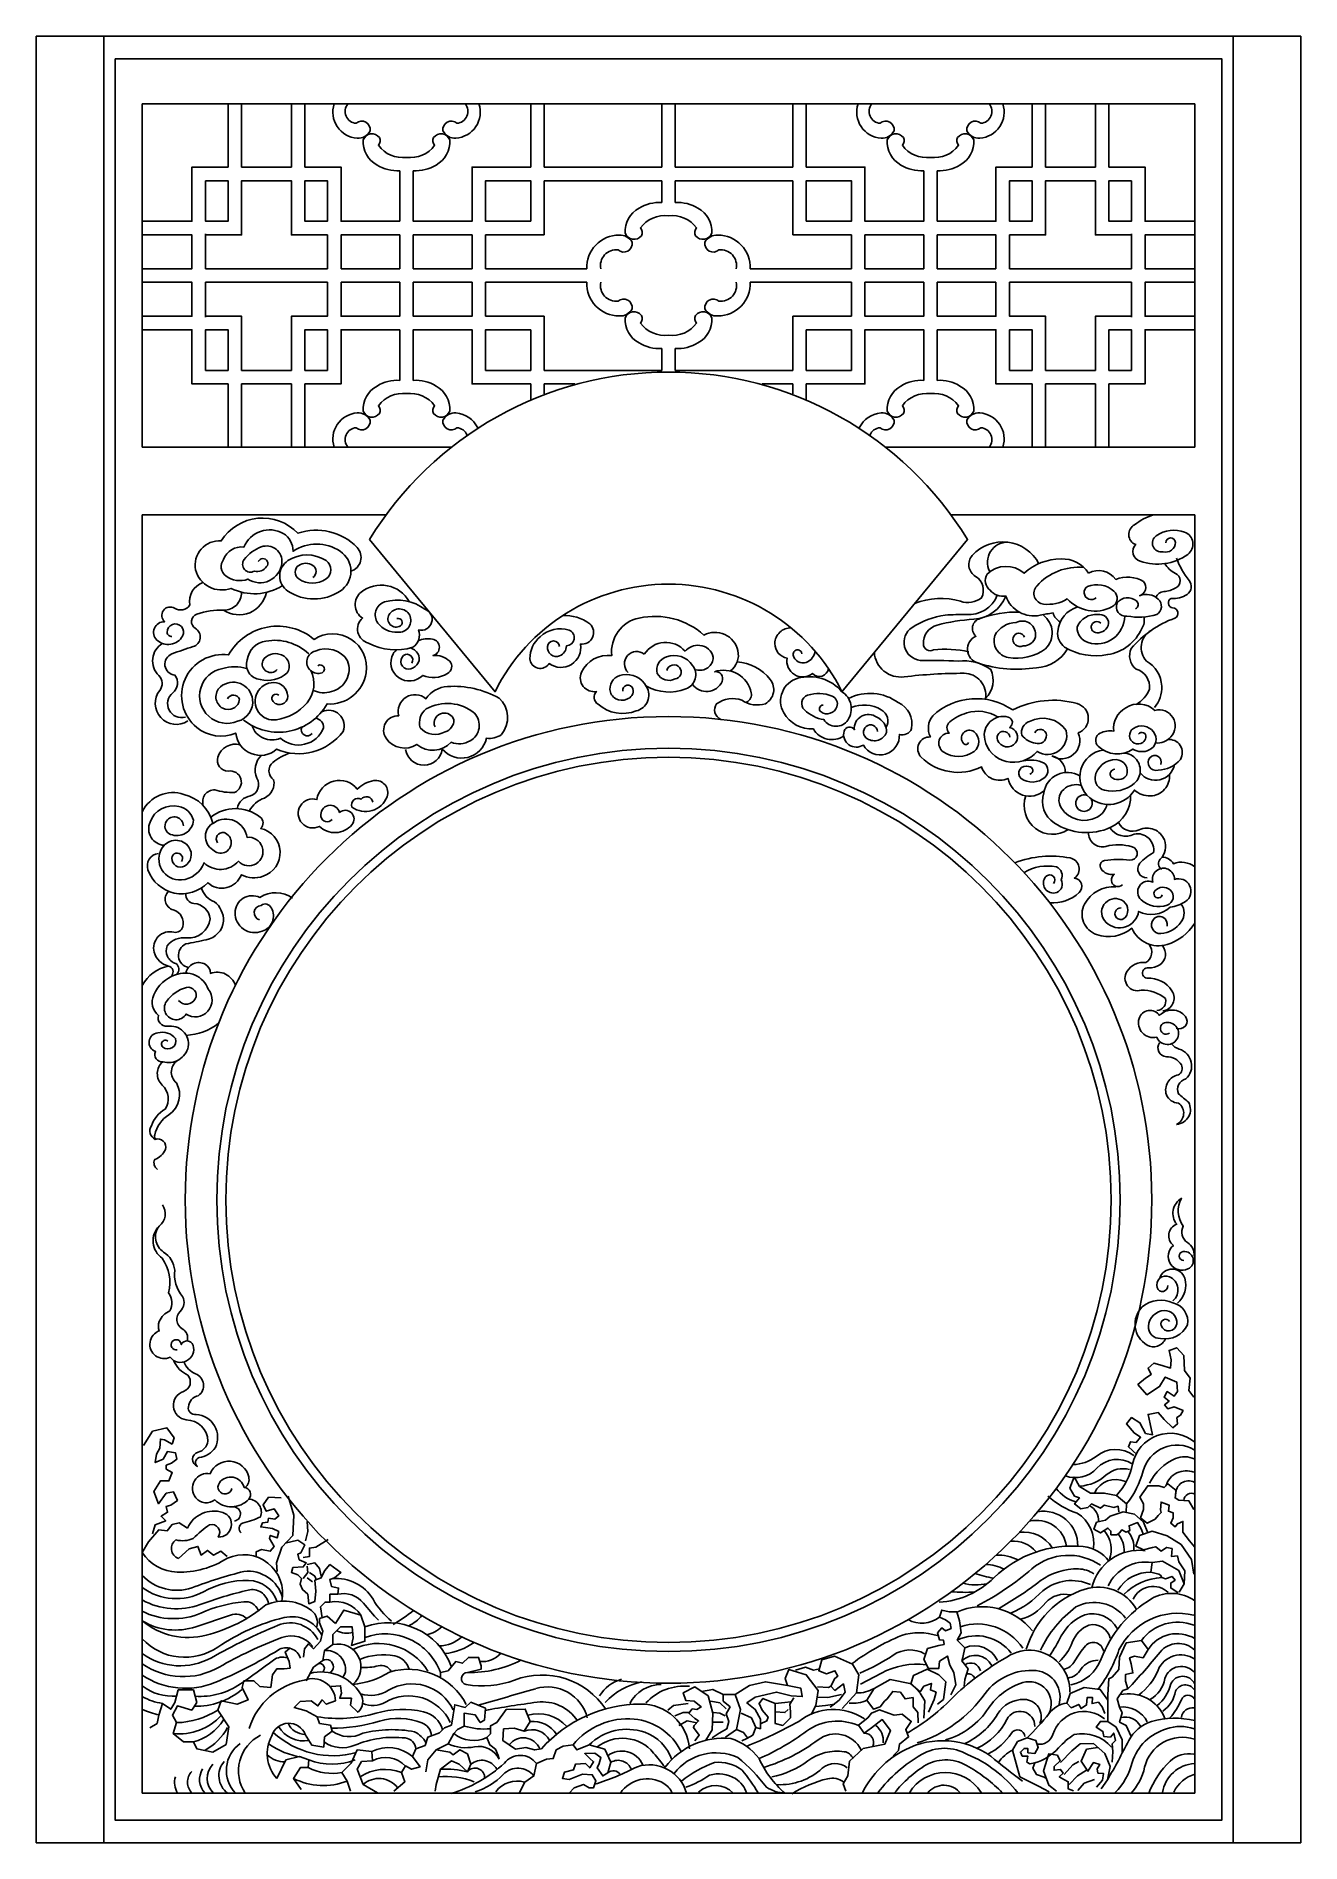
# Model space of a CAD drawing. Header units: metres. Extents: x 373 to 3173, y 5305 to 9305.
import ezdxf

# ---------------------------------------------------------------- set-up
doc = ezdxf.new("R2010")
doc.units = ezdxf.units.M
for name, color, linetype in [('3', 3, 'Continuous'), ('4', 4, 'Continuous'), ('7', 7, 'Continuous')]:
    doc.layers.add(name, color=color, linetype=linetype)

msp = doc.modelspace()

# ---------------------------------------------------------------- linework, layer by layer
at = {"layer": '3'}
for p, q in [((828.33, 9154.74), (828.33, 9014.74)), ((938.33, 9154.74), (938.33, 9014.74)), ((968.33, 9154.74), (968.33, 9014.74)), ((1498.33, 9154.74), (1498.33, 9014.74)), ((1758.33, 9154.74), (1758.33, 9014.74)), ((1788.33, 9154.74), (1788.33, 9014.74)), ((2048.33, 9154.74), (2048.33, 9014.74)), ((2578.33, 9154.74), (2578.33, 9014.74)), ((2608.33, 9154.74), (2608.33, 9014.74)), ((2718.33, 9154.74), (2718.33, 9014.74)), ((938.33, 9014.74), (828.33, 9014.74)), ((1178.33, 9006.83), (1178.33, 8894.74)), ((1758.33, 9014.74), (1498.33, 9014.74)), ((1788.33, 9014.74), (2048.33, 9014.74)), ((2368.33, 9006.83), (2368.33, 8894.74)), ((2608.33, 9014.74), (2718.33, 9014.74)), ((1758.33, 8984.74), (1498.33, 8984.74)), ((1498.33, 8984.74), (1498.33, 8864.74)), ((1758.33, 8984.74), (1758.33, 8936.37)), ((1788.33, 8984.74), (1788.33, 8936.37)), ((1788.33, 8984.74), (2048.33, 8984.74)), ((2048.33, 8984.74), (2048.33, 8864.74)), ((1178.33, 8894.74), (1048.33, 8894.74)), ((2368.33, 8894.74), (2498.33, 8894.74)), ((1018.33, 8854.54), (1018.33, 8789.74)), ((1498.33, 8864.74), (1368.33, 8864.74)), ((1368.33, 8864.74), (1368.33, 8789.74)), ((2048.33, 8864.74), (2178.33, 8864.74)), ((2178.33, 8864.74), (2178.33, 8789.74)), ((2528.33, 8854.54), (2528.33, 8789.74)), ((1368.33, 8789.74), (1592.58, 8789.74)), ((2178.33, 8789.74), (1954.09, 8789.74)), ((1018.33, 8694.94), (1018.33, 8759.74)), ((1368.33, 8759.74), (1592.58, 8759.74)), ((1368.33, 8684.74), (1368.33, 8759.74)), ((2178.33, 8759.74), (1954.09, 8759.74)), ((2178.33, 8684.74), (2178.33, 8759.74)), ((2528.33, 8694.94), (2528.33, 8759.74)), ((1498.33, 8684.74), (1368.33, 8684.74)), ((1498.33, 8564.74), (1498.33, 8684.74)), ((2048.33, 8684.74), (2178.33, 8684.74)), ((2048.33, 8564.74), (2048.33, 8684.74)), ((1178.33, 8654.74), (1048.33, 8654.74)), ((1178.33, 8542.65), (1178.33, 8654.74)), ((2368.33, 8654.74), (2498.33, 8654.74)), ((2368.33, 8542.65), (2368.33, 8654.74)), ((1758.33, 8564.74), (1758.33, 8613.11)), ((1788.33, 8564.74), (1788.33, 8613.11)), ((1758.33, 8564.74), (1498.33, 8564.74)), ((1788.33, 8564.74), (2048.33, 8564.74)), ((938.33, 8534.74), (828.33, 8534.74)), ((828.33, 8394.74), (828.33, 8534.74)), ((938.33, 8394.74), (938.33, 8534.74)), ((968.33, 8394.74), (968.33, 8534.74)), ((1566.15, 8534.74), (1498.33, 8534.74)), ((1498.33, 8512.49), (1498.33, 8534.74)), ((1980.52, 8534.74), (2048.33, 8534.74)), ((2048.33, 8512.49), (2048.33, 8534.74)), ((2578.33, 8394.74), (2578.33, 8534.74)), ((2608.33, 8394.74), (2608.33, 8534.74)), ((2608.33, 8534.74), (2718.33, 8534.74)), ((2718.33, 8394.74), (2718.33, 8534.74)), ((608.33, 5414.74), (2938.33, 5414.74))]:
    msp.add_line(p, q, dxfattribs=at)
for points in [[(798.33, 9154.74), (798.33, 9014.74), (718.33, 9014.74), (718.33, 8894.74), (608.33, 8894.74)], [(1468.33, 9154.74), (1468.33, 9014.74), (1338.33, 9014.74), (1338.33, 8894.74), (1208.33, 8894.74), (1208.33, 9006.83)], [(2078.33, 9154.74), (2078.33, 9014.74), (2208.33, 9014.74), (2208.33, 8894.74), (2338.33, 8894.74), (2338.33, 9006.83)], [(2748.33, 9154.74), (2748.33, 9014.74), (2828.33, 9014.74), (2828.33, 8894.74), (2938.33, 8894.74)], [(1048.33, 8896.95), (1048.33, 8894.74), (1048.33, 9014.74), (968.33, 9014.74), (1048.33, 9014.74), (1048.33, 8894.74), (1158.33, 8894.74)], [(2498.33, 8896.95), (2498.33, 8894.74), (2498.33, 9014.74), (2578.33, 9014.74), (2498.33, 9014.74), (2498.33, 8894.74), (2388.33, 8894.74)], [(748.33, 8866.95), (748.33, 8789.74), (1018.33, 8789.74), (1018.33, 8864.74), (938.33, 8864.74), (938.33, 8984.74), (828.33, 8984.74), (828.33, 8864.74), (748.33, 8864.74)], [(968.33, 8984.74), (968.33, 8894.74), (1018.33, 8894.74), (1018.33, 8984.74), (968.33, 8984.74), (1018.33, 8984.74), (1018.33, 8894.74)], [(2578.33, 8984.74), (2578.33, 8894.74), (2528.33, 8894.74), (2528.33, 8984.74), (2578.33, 8984.74), (2528.33, 8984.74), (2528.33, 8894.74)], [(2798.33, 8866.95), (2798.33, 8789.74), (2528.33, 8789.74), (2528.33, 8864.74), (2608.33, 8864.74), (2608.33, 8984.74), (2718.33, 8984.74), (2718.33, 8864.74), (2798.33, 8864.74)], [(608.33, 8789.74), (718.33, 8789.74), (718.33, 8864.74), (608.33, 8864.74)], [(2938.33, 8789.74), (2828.33, 8789.74), (2828.33, 8864.74), (2938.33, 8864.74)], [(608.33, 8759.74), (718.33, 8759.74), (718.33, 8684.74), (608.33, 8684.74)], [(748.33, 8682.53), (748.33, 8759.74), (1018.33, 8759.74), (1018.33, 8684.74), (938.33, 8684.74), (938.33, 8564.74), (828.33, 8564.74), (828.33, 8684.74), (748.33, 8684.74)], [(2798.33, 8682.53), (2798.33, 8759.74), (2528.33, 8759.74), (2528.33, 8684.74), (2608.33, 8684.74), (2608.33, 8564.74), (2718.33, 8564.74), (2718.33, 8684.74), (2798.33, 8684.74)], [(2938.33, 8759.74), (2828.33, 8759.74), (2828.33, 8684.74), (2938.33, 8684.74)], [(798.33, 8394.74), (798.33, 8534.74), (718.33, 8534.74), (718.33, 8654.74), (608.33, 8654.74)], [(968.33, 8564.74), (968.33, 8654.74), (1018.33, 8654.74), (1018.33, 8564.74), (968.33, 8564.74), (1018.33, 8564.74), (1018.33, 8654.74)], [(1048.33, 8652.53), (1048.33, 8654.74), (1048.33, 8534.74), (968.33, 8534.74), (1048.33, 8534.74), (1048.33, 8654.74), (1158.33, 8654.74)], [(1468.33, 8500.37), (1468.33, 8534.74), (1338.33, 8534.74), (1338.33, 8654.74), (1208.33, 8654.74), (1208.33, 8542.65)], [(2078.33, 8500.37), (2078.33, 8534.74), (2208.33, 8534.74), (2208.33, 8654.74), (2338.33, 8654.74), (2338.33, 8542.65)], [(2498.33, 8652.53), (2498.33, 8654.74), (2498.33, 8534.74), (2578.33, 8534.74), (2498.33, 8534.74), (2498.33, 8654.74), (2388.33, 8654.74)], [(2578.33, 8564.74), (2578.33, 8654.74), (2528.33, 8654.74), (2528.33, 8564.74), (2578.33, 8564.74), (2528.33, 8564.74), (2528.33, 8654.74)], [(2748.33, 8394.74), (2748.33, 8534.74), (2828.33, 8534.74), (2828.33, 8654.74), (2938.33, 8654.74)], [(2936.48, 6291.16), (2925.22, 6306.62), (2928.04, 6333.32), (2915.37, 6350.18), (2913.97, 6383.91), (2898.49, 6400.77), (2881.61, 6395.15), (2885.83, 6374.07), (2884.42, 6355.8), (2866.13, 6361.42), (2847.84, 6367.04), (2835.18, 6355.8), (2842.22, 6341.75), (2829.55, 6333.32), (2812.67, 6319.26), (2832.37, 6296.78), (2860.51, 6315.05), (2873.17, 6336.13), (2898.49, 6324.89), (2899.9, 6303.81), (2892.86, 6293.97), (2877.39, 6303.81), (2870.35, 6291.16), (2881.61, 6282.73), (2871.76, 6274.3), (2878.79, 6265.87), (2892.86, 6270.08), (2912.56, 6261.65), (2906.93, 6251.81), (2898.49, 6246.19), (2899.9, 6232.14), (2890.05, 6223.71), (2870.35, 6241.98), (2857.69, 6257.43), (2835.18, 6253.22), (2839.4, 6232.14), (2845.03, 6208.25), (2829.55, 6211.06), (2816.89, 6234.95), (2798.6, 6246.19), (2787.35, 6232.14), (2804.23, 6212.47), (2818.3, 6202.63), (2808.45, 6191.39), (2795.79, 6192.79), (2791.57, 6181.55), (2809.86, 6164.69)], [(674.61, 6187.16), (678.95, 6201.63), (663.02, 6223.33), (631.15, 6216.09), (610.87, 6184.26)], [(674.61, 6187.16), (657.23, 6197.29), (648.53, 6198.73), (647.09, 6178.48), (639.84, 6165.46), (636.95, 6146.65), (654.33, 6153.88), (664.47, 6171.24), (681.85, 6168.35), (684.75, 6153.88), (673.16, 6145.2), (661.57, 6140.86), (661.57, 6132.18), (674.61, 6124.95), (667.36, 6106.14), (648.53, 6106.14), (634.05, 6082.99), (644.19, 6055.5), (661.57, 6078.65), (677.5, 6081.54), (686.19, 6062.74), (671.71, 6052.61), (661.57, 6049.71), (664.47, 6036.69), (649.98, 6028.01), (660.12, 6017.89), (636.95, 6009.2), (631.15, 5988.95)], [(2671.11, 6115.36), (2661.74, 6089.94), (2672.45, 6072.55), (2683.17, 6068.54), (2672.45, 6055.16), (2685.85, 6044.45), (2701.92, 6047.13), (2709.96, 6055.16), (2730.05, 6045.79), (2738.08, 6052.48), (2759.51, 6047.13), (2768.89, 6049.81), (2770.23, 6037.77)], [(2671.11, 6115.36), (2683.17, 6093.95), (2707.28, 6079.24), (2738.08, 6079.24), (2764.87, 6073.89), (2787.64, 6055.16), (2786.3, 6036.43)], [(2937.65, 5960.17), (2926.94, 5973.55), (2912.21, 5992.28), (2912.21, 6016.36), (2900.15, 6011.01), (2894.79, 6004.32), (2885.42, 6012.35), (2890.77, 6024.39), (2890.77, 6035.09), (2880.06, 6039.1), (2881.4, 6052.48), (2863.99, 6059.17), (2862.65, 6041.78), (2863.99, 6036.43), (2857.29, 6029.74), (2850.59, 6021.71), (2833.18, 6012.35), (2818.45, 6024.39), (2825.14, 6043.12), (2825.14, 6055.16), (2817.11, 6069.87), (2834.52, 6095.29), (2858.63, 6095.29), (2870.68, 6091.28), (2878.72, 6099.31), (2897.47, 6084.59), (2894.79, 6068.54), (2902.83, 6063.18), (2925.6, 6061.85), (2936.31, 6043.12)], [(915.85, 6068.61), (888.03, 6070.35), (875.86, 6052.98), (882.82, 6039.09), (900.2, 6044.3), (910.64, 6028.67), (901.94, 6021.72), (888.03, 6023.46), (886.3, 6014.78), (874.13, 6013.04), (870.65, 6004.36), (896.73, 6000.88), (910.64, 5993.94), (907.16, 5980.05), (891.51, 5985.26), (889.77, 5978.31), (900.2, 5960.94), (891.51, 5950.52), (872.39, 5954), (860.22, 5948.79), (860.22, 5938.37)], [(931.5, 6072.08), (943.67, 6030.41), (941.93, 5985.26), (917.59, 5959.21), (905.42, 5924.48), (907.16, 5905.37)], [(708.35, 6001.75), (689.84, 6013.04), (674.19, 6009.57), (663.76, 5995.67), (644.63, 5997.41), (622.03, 5971.36), (608.33, 5947.64)], [(973.23, 6016.51), (974.96, 5993.94), (969.75, 5973.1)], [(2720.67, 6015.02), (2715.31, 5998.97), (2730.05, 5990.94), (2746.12, 6001.64), (2752.82, 5994.95), (2752.82, 5986.93), (2766.21, 5986.93), (2771.57, 5990.94), (2776.93, 5997.63), (2786.3, 5992.28), (2794.34, 5996.29), (2793, 6006.99), (2811.75, 6013.68), (2819.79, 6000.31), (2825.14, 5986.93)], [(2720.67, 6015.02), (2740.76, 6019.04), (2751.48, 6028.4), (2779.6, 6037.77), (2805.05, 6032.41), (2825.14, 6015.02), (2834.52, 5990.94)], [(688.38, 5934.65), (712.44, 5955.73), (731.56, 5960.94), (738.52, 5941.84), (752.42, 5952.26), (766.33, 5941.84), (781.98, 5950.52), (795.89, 5938.37)], [(924.54, 5967.89), (952.36, 5974.84), (968.01, 5964.42), (959.32, 5947.05), (952.36, 5943.58), (955.84, 5931.42), (971.49, 5924.48), (964.53, 5915.79), (941.93, 5914.06), (938.45, 5903.64), (952.36, 5898.43), (961.06, 5889.75), (957.58, 5877.59), (962.79, 5865.43), (974.96, 5855.01), (976.7, 5834.18), (990.61, 5839.39), (992.35, 5861.96), (990.61, 5886.27), (1004.52, 5891.48), (1011.47, 5907.11), (1023.64, 5921), (1047.98, 5903.64), (1034.08, 5891.48), (1023.64, 5888.01), (1027.12, 5872.38), (1042.77, 5868.91), (1041.03, 5855.01), (1023.64, 5855.01), (1023.64, 5837.65), (1013.21, 5837.65), (1002.78, 5827.23), (1006.26, 5802.92)], [(1020.17, 5976.57), (992.35, 5959.21), (978.44, 5957.47), (978.44, 5938.37), (964.53, 5936.63)], [(2914.88, 5878.56), (2916.22, 5906.66), (2902.83, 5926.73), (2900.15, 5940.1), (2886.76, 5938.77), (2888.1, 5956.16), (2876.04, 5958.83), (2863.99, 5950.81), (2851.93, 5960.17), (2845.23, 5958.83), (2825.14, 5953.48), (2807.73, 5961.51), (2815.77, 5985.59), (2843.9, 5994.95), (2877.38, 5984.25), (2908.19, 5965.52), (2930.96, 5932.08), (2936.31, 5899.97)], [(973.23, 5921), (990.61, 5924.48), (1001.04, 5912.32), (1004.52, 5894.96)], [(2901.49, 5858.5), (2885.42, 5869.2), (2885.42, 5879.9), (2894.79, 5886.59), (2888.1, 5894.62), (2873.36, 5889.27), (2865.33, 5891.94), (2862.65, 5897.29), (2858.63, 5899.97), (2841.22, 5903.98), (2843.9, 5925.39), (2866.67, 5928.06), (2902.83, 5908), (2914.88, 5878.56), (2904.17, 5859.83)], [(973.23, 5917.53), (974.96, 5903.64), (964.53, 5889.75)], [(973.23, 5891.48), (985.4, 5882.8)], [(978.44, 5903.64), (990.61, 5894.96), (994.09, 5886.27)], [(1036.12, 5790.23), (1017.51, 5806.96), (1000.76, 5801.38), (1000.76, 5792.09), (1008.21, 5773.5), (1002.62, 5751.19), (987.74, 5734.46), (976.57, 5745.61), (967.26, 5734.46), (965.4, 5715.87)], [(1036.12, 5790.23), (1054.74, 5819.97), (1091.96, 5808.82), (1101.26, 5782.79), (1101.26, 5751.19), (1071.49, 5741.89), (1075.21, 5758.63), (1073.35, 5782.79), (1047.29, 5782.79), (1030.54, 5766.06), (1030.54, 5743.75), (1011.93, 5730.74), (1008.21, 5708.43), (987.74, 5693.56), (970.99, 5663.82)], [(2398.06, 5632.81), (2409.51, 5654.65), (2405.34, 5681.69), (2395.97, 5698.33), (2390.77, 5718.1), (2373.06, 5706.65), (2372.02, 5691.05), (2349.11, 5691.05), (2338.7, 5710.81), (2347.03, 5734.74), (2372.02, 5742.02), (2383.48, 5744.1), (2382.44, 5753.46), (2373.06, 5754.5), (2368.9, 5770.1), (2378.27, 5780.5), (2386.6, 5774.26), (2399.1, 5779.46), (2397.01, 5790.9), (2386.6, 5798.18), (2373.06, 5804.42), (2378.27, 5820.03), (2394.93, 5815.87), (2411.59, 5815.87), (2417.84, 5796.1), (2420.96, 5770.1), (2412.63, 5753.46), (2429.29, 5736.82), (2425.13, 5714.98), (2423.05, 5707.69), (2436.58, 5690.01), (2429.29, 5666.09), (2428.25, 5651.53)], [(935.62, 5736.32), (924.46, 5727.02), (933.76, 5706.58), (935.62, 5691.7), (922.6, 5689.84), (905.85, 5689.84), (896.54, 5676.83), (892.82, 5648.95), (868.62, 5650.81), (855.6, 5663.82), (833.26, 5663.82), (829.54, 5648.95), (842.57, 5621.06), (818.37, 5611.77), (783.01, 5619.21), (775.57, 5598.76), (799.76, 5561.58), (794.18, 5522.54), (764.4, 5505.81), (729.04, 5513.25), (721.6, 5528.12), (699.26, 5528.12), (676.93, 5546.71), (684.37, 5570.87), (675.07, 5587.6), (686.24, 5608.05), (717.87, 5598.76), (729.04, 5615.49), (721.6, 5643.37), (688.1, 5643.37), (680.65, 5615.49), (671.35, 5600.62), (652.74, 5613.63), (645.29, 5587.6), (641.57, 5569.01), (624.82, 5559.72)], [(2797.97, 5540.51), (2786.86, 5564.54), (2772.05, 5571.94), (2777.6, 5592.28), (2772.05, 5605.22), (2766.5, 5623.7), (2779.46, 5642.19), (2790.56, 5645.89), (2785.01, 5662.53), (2785.01, 5677.32), (2801.67, 5681.02), (2797.97, 5701.35), (2794.26, 5714.29), (2805.37, 5717.99), (2823.88, 5714.29), (2834.98, 5732.78), (2820.18, 5753.12), (2786.86, 5747.57), (2772.05, 5716.14), (2770.2, 5688.41), (2755.39, 5671.77), (2747.99, 5668.07), (2746.14, 5632.95), (2746.14, 5608.91), (2746.14, 5573.79), (2764.65, 5560.85), (2777.6, 5533.12), (2777.6, 5503.53)], [(1328.46, 5681.65), (1358.51, 5689.16), (1358.51, 5696.66), (1352.88, 5715.42), (1330.34, 5715.42), (1317.19, 5702.29), (1302.16, 5706.04), (1285.26, 5685.41), (1268.36, 5681.65), (1268.36, 5672.27)], [(2036.62, 5652.83), (2031.77, 5668.67), (2039.73, 5688.55), (2078.23, 5676.62), (2104.78, 5642.15), (2099.47, 5609), (2088.85, 5589.12)], [(2054.33, 5687.23), (2076.9, 5693.86), (2094.16, 5687.23), (2107.43, 5689.88)], [(2131.32, 5605.03), (2151.23, 5620.94), (2164.51, 5638.17), (2160.53, 5656.73), (2141.94, 5642.15), (2132.65, 5651.43), (2141.94, 5668.67), (2148.58, 5673.97), (2141.94, 5685.9), (2123.36, 5679.27), (2106.1, 5685.9), (2112.74, 5709.77), (2140.61, 5717.72), (2180.44, 5700.49), (2195.04, 5676.62), (2189.73, 5636.85), (2157.87, 5602.37)], [(2349.11, 5594.32), (2361.61, 5622.41), (2365.77, 5638.01), (2353.28, 5643.21), (2355.36, 5657.77), (2338.7, 5651.53), (2330.37, 5639.05), (2309.54, 5656.73), (2315.79, 5675.45), (2345.99, 5688.97), (2372.02, 5676.49), (2387.64, 5660.89), (2382.44, 5622.41), (2368.9, 5612)], [(1026.82, 5650.81), (1047.29, 5652.67), (1049.15, 5635.94), (1045.43, 5624.78), (1062.18, 5624.78), (1071.49, 5624.78), (1069.63, 5609.91), (1084.51, 5595.04), (1086.62, 5593.99)], [(1855.69, 5531.87), (1869.93, 5554.64), (1871.36, 5591.64), (1861.38, 5630.06), (1831.47, 5649.98), (1805.82, 5637.18), (1811.52, 5620.1), (1830.04, 5618.68), (1845.71, 5605.87), (1835.74, 5600.18), (1825.77, 5601.6), (1818.64, 5591.64), (1831.47, 5580.26), (1840.01, 5574.56), (1830.04, 5564.6), (1828.62, 5560.33), (1841.44, 5543.26), (1831.47, 5530.45)], [(1846.43, 5640.02), (1871.36, 5644.29), (1894.15, 5632.91), (1894.15, 5618.68), (1909.82, 5605.87), (1901.28, 5590.22), (1906.97, 5573.14), (1902.7, 5557.49), (1885.6, 5547.53), (1869.93, 5537.57)], [(1921.22, 5632.91), (1952.56, 5652.83), (1988.18, 5661.37), (2036.62, 5652.83), (2066.54, 5647.14), (2069.39, 5628.64), (2045.17, 5630.06), (2012.4, 5638.6), (1965.39, 5627.21), (1946.86, 5614.41), (1965.39, 5600.18), (1976.78, 5578.83), (1976.78, 5557.49), (1966.81, 5560.33), (1956.84, 5581.68), (1934.04, 5591.64)], [(2103.45, 5650.1), (2127.34, 5648.78), (2132.65, 5651.43)], [(2326.2, 5570.4), (2325.16, 5593.28), (2314.75, 5605.76), (2314.75, 5626.57), (2297.05, 5623.45), (2286.63, 5638.01), (2269.97, 5640.09), (2257.48, 5623.45), (2251.23, 5618.25), (2241.86, 5605.76), (2227.28, 5600.56), (2212.7, 5620.33), (2228.32, 5646.33), (2263.72, 5666.09), (2311.62, 5656.73), (2330.37, 5635.93), (2340.78, 5619.29), (2338.7, 5580.8)], [(2746.14, 5620.93), (2729.25, 5644.42), (2693.87, 5648.46), (2662.53, 5635.33), (2655.46, 5614.13), (2664.56, 5604.03), (2681.74, 5611.1), (2686.8, 5602.02), (2698.93, 5610.09), (2699.94, 5626.25), (2712.07, 5626.25), (2711.06, 5613.12), (2725.21, 5616.15), (2733.3, 5606.05), (2739.36, 5590.91)], [(1165.05, 5419), (1189.47, 5439.64), (1181.95, 5460.27), (1191.34, 5475.28), (1204.49, 5467.78), (1223.28, 5473.41), (1206.37, 5495.92), (1213.88, 5512.81), (1234.55, 5520.31), (1240.18, 5539.07), (1266.48, 5548.45), (1277.75, 5559.71), (1292.77, 5565.34), (1296.53, 5587.85), (1300.29, 5610.36), (1322.83, 5604.73), (1335.97, 5615.99), (1367.91, 5602.86), (1366.03, 5576.59), (1356.64, 5570.96), (1345.37, 5587.85), (1320.95, 5591.6), (1320.95, 5563.46), (1305.92, 5555.96), (1298.41, 5546.57), (1285.26, 5524.06), (1258.96, 5510.93), (1240.18, 5488.42), (1236.42, 5462.15)], [(1817.22, 5612.98), (1784.45, 5608.72), (1771.63, 5598.75)], [(1867.08, 5618.68), (1887.03, 5614.41), (1901.28, 5601.6)], [(1894.15, 5632.91), (1921.22, 5632.91), (1932.62, 5600.18), (1924.07, 5556.06), (1899.85, 5538.99)], [(1976.78, 5568.16), (1991.03, 5574.56), (1993.88, 5583.1), (1981.06, 5598.75), (1973.93, 5612.98), (1982.48, 5624.37), (2009.55, 5612.98), (2009.55, 5594.49), (2009.55, 5568.87), (2026.65, 5564.6), (2043.74, 5581.68), (2043.74, 5594.49), (2042.32, 5611.56), (2050.87, 5625.79)], [(2009.55, 5612.98), (2030.92, 5615.83), (2043.74, 5617.25)], [(2009.55, 5594.49), (2030.92, 5593.06), (2038.04, 5600.18)], [(2099.47, 5606.35), (2120.7, 5609), (2141.94, 5611.66)], [(2103.45, 5627.57), (2126.01, 5626.24), (2156.54, 5632.87)], [(1787.3, 5585.95), (1805.82, 5593.06), (1820.07, 5593.06)], [(1795.85, 5564.6), (1814.37, 5574.56), (1835.74, 5570.29)], [(1872.78, 5593.06), (1887.03, 5591.64), (1898.43, 5585.95)], [(1872.78, 5571.72), (1894.15, 5571.72)], [(1966.81, 5560.33), (1959.69, 5543.26), (1946.86, 5536.14), (1935.47, 5530.45)], [(2166.2, 5419.16), (2160.18, 5435.2), (2170.21, 5453.25), (2174.23, 5485.33), (2204.34, 5513.4), (2252.52, 5523.43), (2264.57, 5553.51), (2246.5, 5577.57), (2222.41, 5559.52), (2206.35, 5547.49), (2194.3, 5565.54), (2214.38, 5581.58), (2222.41, 5591.61), (2240.48, 5599.63), (2260.55, 5591.61), (2272.6, 5587.6), (2290.67, 5589.6), (2310.74, 5573.56), (2298.7, 5555.51), (2304.72, 5539.47), (2284.65, 5523.43), (2282.64, 5509.39), (2270.59, 5497.36)], [(2746.14, 5573.79), (2729.48, 5573.79), (2720.23, 5560.85), (2735.03, 5551.6), (2736.88, 5540.51), (2751.69, 5538.66), (2759.1, 5547.91), (2762.8, 5531.27), (2755.39, 5523.87), (2757.24, 5507.23), (2755.39, 5483.2)], [(1553.76, 5414.53), (1564.74, 5426.87), (1585.34, 5433.73), (1597.69, 5426.87), (1607.31, 5426.87), (1612.8, 5441.96), (1604.56, 5455.67), (1582.59, 5457.04), (1553.76, 5444.7), (1538.65, 5447.44), (1542.77, 5461.16), (1563.37, 5466.64), (1567.49, 5478.99), (1589.46, 5480.36), (1599.07, 5470.76), (1607.31, 5484.47), (1599.07, 5491.33), (1588.08, 5502.3), (1610.05, 5503.67), (1623.78, 5494.07), (1619.66, 5480.36), (1615.54, 5470.76), (1627.9, 5452.93), (1638.89, 5459.79), (1645.75, 5483.1), (1632.02, 5511.9), (1597.69, 5521.5), (1570.23, 5510.53), (1561.99, 5521.5), (1540.03, 5518.76), (1524.92, 5510.53), (1518.06, 5491.33), (1502.95, 5489.96), (1480.98, 5480.36), (1475.49, 5452.93), (1454.9, 5439.22), (1442.64, 5414.74)], [(1924.07, 5556.06), (1939.74, 5548.95), (1948.29, 5537.57)], [(2568.51, 5503.8), (2584.69, 5502.79), (2591.76, 5515.92), (2586.71, 5531.07), (2567.5, 5537.12), (2546.27, 5529.05), (2535.15, 5509.86), (2551.33, 5451.3), (2592.77, 5430.1), (2616.02, 5417.98)], [(2641.29, 5482.6), (2666.57, 5508.85), (2684.76, 5524), (2714.08, 5525.01), (2739.35, 5502.79), (2751.48, 5473.51), (2745.41, 5444.23), (2731.26, 5424.04)], [(905.92, 5447.3), (926.5, 5488.42), (956.56, 5495.92), (977.22, 5488.42), (975.34, 5471.53), (958.43, 5471.53), (943.41, 5447.14), (960.31, 5422.75)], [(1129.36, 5415.25), (1097.43, 5434.01), (1084.28, 5467.78), (1093.67, 5484.66), (1118.09, 5486.54), (1116.21, 5507.18), (1084.28, 5510.93), (1071.13, 5480.91), (1050.47, 5460.27), (1061.74, 5441.51), (1069.25, 5419)], [(1258.96, 5510.93), (1289.02, 5505.3), (1296.53, 5499.67), (1311.56, 5510.93), (1328.46, 5501.55), (1335.97, 5479.04), (1328.46, 5462.15), (1309.68, 5479.04), (1292.77, 5486.54), (1268.36, 5467.78), (1258.96, 5434.01), (1257.09, 5419)], [(2568.51, 5503.8), (2568.51, 5513.9), (2560.42, 5513.9), (2552.34, 5505.82), (2556.38, 5496.74), (2568.51, 5496.74), (2566.49, 5483.61), (2573.57, 5479.57), (2584.69, 5481.59), (2579.63, 5470.48), (2587.72, 5456.35), (2604.9, 5450.29), (2607.94, 5447.26)], [(2632.2, 5418.99), (2615.01, 5432.12), (2603.89, 5464.43), (2615.01, 5501.78), (2634.22, 5498.76), (2640.28, 5486.64), (2627.14, 5473.51), (2627.14, 5465.44), (2641.29, 5467.46), (2647.36, 5459.38), (2638.26, 5451.3), (2650.39, 5444.23), (2658.48, 5440.19), (2658.48, 5424.04), (2669.6, 5420)], [(2649.38, 5456.35), (2668.59, 5477.55), (2681.73, 5484.62)], [(2724.18, 5515.92), (2698.91, 5511.88), (2686.78, 5485.63), (2701.95, 5463.42), (2714.08, 5482.6), (2728.23, 5478.56), (2722.16, 5468.47), (2724.18, 5459.38), (2736.31, 5458.37), (2734.29, 5443.22), (2721.15, 5428.08)], [(2660.5, 5434.14), (2678.7, 5453.32), (2698.91, 5465.44)], [(2679.71, 5421.01), (2693.86, 5437.17), (2716.1, 5445.24)]]:
    msp.add_lwpolyline(points, dxfattribs=at)
for points in [[(1063.76, 9154.74, 0.62), (1081.84, 9111.72, -0.71), (1112.61, 9094.93, -0.31), (1083.86, 9078.96, -0.49), (1033.06, 9154.74, -0.41)], [(1322.91, 9154.74, -0.62), (1304.82, 9111.72, 0.71), (1274.06, 9094.93, 0.31), (1302.81, 9078.96, 0.49), (1353.6, 9154.74, 0.41)], [(2223.76, 9154.74, 0.62), (2241.84, 9111.72, -0.71), (2272.61, 9094.93, -0.31), (2243.86, 9078.96, -0.49), (2193.06, 9154.74, -0.41)], [(2482.91, 9154.74, -0.62), (2464.82, 9111.72, 0.71), (2434.06, 9094.93, 0.31), (2462.81, 9078.96, 0.49), (2513.6, 9154.74, 0.41)], [(1178.33, 9006.83, -0.15), (1128.05, 9019.34, -0.3), (1097.66, 9074.81, -0.6), (1133.26, 9080.24, -0.31), (1131.09, 9062.99, 0.27), (1193.33, 9036.24)], [(1208.33, 9006.83, 0.15), (1258.62, 9019.34, 0.3), (1289.01, 9074.81, 0.6), (1253.41, 9080.24, 0.31), (1255.58, 9062.99, -0.27), (1193.33, 9036.24)], [(2338.33, 9006.83, -0.15), (2288.05, 9019.34, -0.3), (2257.66, 9074.81, -0.6), (2293.26, 9080.24, -0.31), (2291.09, 9062.99, 0.27), (2353.33, 9036.24)], [(2368.33, 9006.83, 0.15), (2418.62, 9019.34, 0.3), (2449.01, 9074.81, 0.6), (2413.41, 9080.24, 0.31), (2415.58, 9062.99, -0.27), (2353.33, 9036.24)], [(1758.33, 8936.37, 0.15), (1708.05, 8923.86, 0.3), (1677.66, 8868.38, 0.6), (1713.26, 8862.96, 0.31), (1711.09, 8880.2, -0.27), (1773.33, 8906.96)], [(1788.33, 8936.37, -0.15), (1838.62, 8923.86, -0.3), (1869.01, 8868.38, -0.6), (1833.41, 8862.96, -0.31), (1835.58, 8880.2, 0.27), (1773.33, 8906.96)], [(1623.28, 8789.74, -0.51), (1661.84, 8831.48, 0.71), (1692.61, 8848.26, 0.31), (1663.86, 8864.23, 0.43), (1592.58, 8789.74, 0.33)], [(1923.39, 8789.74, 0.51), (1884.82, 8831.48, -0.71), (1854.06, 8848.26, -0.31), (1882.81, 8864.23, -0.43), (1954.09, 8789.74, -0.33)], [(1623.28, 8759.74, 0.51), (1661.84, 8718, -0.71), (1692.61, 8701.22, -0.31), (1663.86, 8685.25, -0.43), (1592.58, 8759.74, -0.33)], [(1923.39, 8759.74, -0.51), (1884.82, 8718, 0.71), (1854.06, 8701.22, 0.31), (1882.81, 8685.25, 0.43), (1954.09, 8759.74, 0.33)], [(1758.33, 8613.11, -0.15), (1708.05, 8625.62, -0.3), (1677.66, 8681.1, -0.6), (1713.26, 8686.53, -0.31), (1711.09, 8669.28, 0.27), (1773.33, 8642.52)], [(1788.33, 8613.11, 0.15), (1838.62, 8625.62, 0.3), (1869.01, 8681.1, 0.6), (1833.41, 8686.53, 0.31), (1835.58, 8669.28, -0.27), (1773.33, 8642.52)], [(1178.33, 8542.65, 0.15), (1128.05, 8530.14, 0.3), (1097.66, 8474.67, 0.6), (1133.26, 8469.24, 0.31), (1131.09, 8486.49, -0.27), (1193.33, 8513.24)], [(1208.33, 8542.65, -0.15), (1258.62, 8530.14, -0.3), (1289.01, 8474.67, -0.6), (1253.41, 8469.24, -0.31), (1255.58, 8486.49, 0.27), (1193.33, 8513.24)], [(2338.33, 8542.65, 0.15), (2288.05, 8530.14, 0.3), (2257.66, 8474.67, 0.6), (2293.26, 8469.24, 0.31), (2291.09, 8486.49, -0.27), (2353.33, 8513.24)], [(2368.33, 8542.65, -0.15), (2418.62, 8530.14, -0.3), (2449.01, 8474.67, -0.6), (2413.41, 8469.24, -0.31), (2415.58, 8486.49, 0.27), (2353.33, 8513.24)], [(1063.76, 8394.74, -0.62), (1081.84, 8437.76, 0.71), (1112.61, 8454.55, 0.31), (1083.86, 8470.52, 0.49), (1033.06, 8394.74, 0.41)], [(1327.39, 8421.66, 0.29), (1304.82, 8437.76, -0.71), (1274.06, 8454.55, -0.31), (1302.81, 8470.52, -0.27), (1350.91, 8437.6)], [(2219.27, 8421.66, -0.29), (2241.84, 8437.76, 0.71), (2272.61, 8454.55, 0.31), (2243.86, 8470.52, 0.27), (2195.75, 8437.6)], [(2482.91, 8394.74, 0.62), (2464.82, 8437.76, -0.71), (2434.06, 8454.55, -0.31), (2462.81, 8470.52, -0.49), (2513.6, 8394.74, -0.41)], [(2846.5, 8244.74, 0.1), (2805.38, 8222.75, 0.66), (2807.76, 8179.2, 0.59), (2817.72, 8142.62, 0.25), (2922.91, 8157.47, 0.6), (2916.05, 8206.58, 0.24), (2853.17, 8198.58, 0.82), (2868.03, 8163.18, 0.5), (2895.74, 8183.95, 0.96), (2874.34, 8183.16)], [(1070.23, 8120.12, 0.56), (1083.79, 8172.83, 0.29), (952.79, 8204.14, 0.49), (783.21, 8187.28, 0.49), (726.14, 8123.06, 0.44), (804.91, 8082.12, 0.26), (918.79, 8088.24)], [(985.99, 8106.09, 0.54), (985.99, 8133.1, 0.3), (954.79, 8133.1, 0.54), (954.79, 8102.97, 0.3), (1015.11, 8102.97, 0.54), (1015.11, 8143.49, 0.3), (930.87, 8143.49, 0.54), (930.87, 8075.97, 0.3), (1046.32, 8075.97, 0.54), (1046.32, 8164.27, 0.3), (942.31, 8164.27, 0.26), (920.41, 8203.76, 0.45), (833.49, 8173.56, 0.35), (788.31, 8146.22, 0.42), (793.28, 8109.51, 0.26), (841.95, 8102.57, 0.56), (917.43, 8138.28, 0.55), (871.75, 8173.99, 0.14), (834, 8146.22, 0.82), (856.85, 8120.42, 0.32), (883.69, 8130.33, 1.16), (865.23, 8141.28)], [(2593.44, 8136.69, 0.52), (2445.99, 8155.1, 0.47), (2453.01, 8108.64, -0.39), (2466.56, 8061, -0.24), (2419.8, 8053.43, 0.17), (2318.22, 8048.46)], [(2625.09, 8027.67, 0.02), (2596.12, 8022.57, -0.38), (2520.3, 8065.12, -0.27), (2485.36, 8077.88, -0.39), (2478.55, 8113.62, -0.39), (2560.88, 8115.76, -0.19), (2642.3, 8147.18, -0.27), (2703.36, 8115.76)], [(2692.96, 8128.34, 0.24), (2588.57, 8087.32, 0.61), (2603.71, 8047.28, 0.17), (2656.26, 8058.85, 0.34), (2755.14, 8041.06, 0.53), (2759.59, 8075.75, 0.28), (2700.8, 8086.43, 1.1), (2720.4, 8061.52)], [(2807.57, 8036.91, 0.56), (2809.09, 8054.31, 0.43), (2766.86, 8050.09, 0.6), (2788.34, 8020.84, 0.12), (2854.29, 8024.3, 0.5), (2857.7, 8058.19, 0.3), (2816.35, 8065.7, 0.54), (2825.12, 8097, 0.24), (2763.71, 8102.01, 0.38), (2703.36, 8115.76)], [(2872.15, 8137.09, 0.16), (2895.43, 8115.37, -0.61), (2896.77, 8083.23, -0.11), (2869.96, 8075.19, 0.29), (2852.45, 8062.45, 0.29)], [(742.74, 8094.9, 0.38), (713.72, 8045.36, -0.4), (679.69, 8038.07, 0.92), (657.81, 8008.13, 0.7), (640.8, 7967.67, 0.49), (697.51, 7976.57, 1.32), (663.48, 7984.66, 0.44), (674.02, 7975.76)], [(1199.24, 8053.25, 0.46), (1092.65, 8073.89, 0.51), (1095.91, 8016.31, 0.6), (1108.97, 7960.91, 0.2), (1207.06, 7951.61, 0.35), (1219.91, 7990.24, 0.96), (1234.05, 8035.87, 0.23), (1144.86, 8052.16, 0.5), (1129.63, 8005.45, 0.24), (1174.08, 7985.08, 0.58), (1200.33, 8022.83, 0.58), (1154.65, 8023.92, 0.78), (1179.66, 7998.93, 0.9), (1172.05, 8015.23)], [(703.73, 7797.21, -0.82), (675.85, 7850.76, 0.41), (680.5, 7889.98, -0.8), (674.02, 7936.91, -0.02), (721.01, 7953.1, 0.65), (725.87, 7993.56, -0.64), (729.11, 8025.12, -0.09), (788.25, 8034.03, 0.43), (827.93, 8073.53, 0.43)], [(2229.04, 7940.37, 0.43), (2294.74, 7886.16, -0.03), (2427.62, 7894.08, -0.46), (2475.22, 7838.62, 0.32), (2486.77, 7902.51, 0.19), (2414.71, 7921.07, 0.01), (2330.38, 7922.79, -0.7), (2312.55, 7995.49, -0.11), (2386, 8022.78, -0.02), (2432.23, 8024.61, 0.34), (2501.09, 8066.75)], [(2438.38, 7941.62, 0.08), (2359.83, 7945.86, -0.55), (2337.55, 7958.58, -0.35), (2368.33, 8000.99, -0.05), (2448.99, 8013.71, 0.29), (2520.3, 8065.12, 0.29)], [(2679.73, 8041.1, 0.31), (2635, 7986.97, 0.26), (2650.19, 7952.1, 0.19), (2745.54, 7935.68, 0.26), (2821.14, 7993.38, 0.23), (2825.66, 8018.84, 0.23)], [(2808.39, 7825.19, 0.17), (2838.36, 7859.28, 0.36), (2808.45, 7903.48, -0.35), (2797.82, 7949.22, -0.13), (2894.32, 8016.2, 0.81), (2889.41, 8039.07, -0.75), (2886.18, 8059.97, 0.18), (2921.51, 8068.79)], [(1532.33, 7953.72, 0.89), (1505.34, 7953.72, 0.57), (1532.33, 7932.76, 0.31), (1547.33, 7954.72, 0.81), (1553.32, 7989.67, 0.27), (1488.94, 7974.81, 0.22), (1466.34, 7926.44, 0.72), (1509.34, 7915.78, 0.68), (1578.32, 7958.72, 0.73), (1599.31, 8003.65, 0.18), (1538.36, 8021.74)], [(1910.24, 7899.2, 0.3), (1926.9, 7944.3, 0.49), (1851.77, 7978.87, 0.24), (1708.16, 8016.39, 0.39), (1647.76, 7933.26, 0.33), (1580.74, 7896.48, 0.6), (1613.88, 7853.81, 0.48), (1617.31, 7825.76, 0.28), (1702.05, 7810.82, 0.51), (1724.48, 7864.34, 0.33), (1671.33, 7890.6, 0.38), (1643.34, 7858.23, 0.52), (1680.86, 7836.96, 0.42), (1694.57, 7859.37, 0.97), (1672.14, 7854.39)], [(2550.11, 8029.4, 0.1), (2463.29, 8015.1, 0.62), (2454.02, 7976.21, 0.7), (2458.07, 7917, 0.12), (2588.04, 7906.52, 0.25), (2656.88, 7947.97)], [(2561.53, 7974.36, 0.73), (2536.51, 7973.44, 0.65), (2558.75, 7954.92, 0.35), (2585.62, 7975.08, 0.62), (2542.99, 8006.64, 0.27), (2495.73, 7978.07, 0.45), (2525.38, 7929, 0.2), (2608.19, 7948.52, 0.46), (2603.24, 8022.5)], [(2730.63, 8005.01, 0.6), (2709.41, 7998.31, 0.47), (2721.7, 7983.81, 0.38), (2747.68, 8004.06, 0.47), (2723.93, 8023.98, 0.34), (2678.13, 7996.08, 0.34), (2702.75, 7962.03, 0.5), (2783.39, 8020.72)], [(652.8, 7960.18, 0.49), (644.76, 7889.31, -0.38), (646.9, 7856.11, 0.85), (709.09, 7788.64)], [(832.71, 7790.44, 0.46), (1017.46, 7826.2, 0.39), (1104.07, 7895.4, 0.65), (988.6, 7969.21, 0.47), (799.23, 7934.61, 0.76), (728.79, 7774.3, 0.28), (815.39, 7761.61, 0.61), (905.46, 7725.86, 0.34), (1053.26, 7765.07, 0.68), (1006.08, 7808.83)], [(977.05, 7936.92, 0.24), (881.97, 7965.35, 0.34), (840.8, 7924.23, 0.49), (869.66, 7880.4, 0.25), (928.61, 7894.68, 0.53), (913.54, 7935.77, 0.36), (875.16, 7921.9, 0.85), (907.13, 7902.53)], [(1171.66, 7945.95, 0.09), (1163.57, 7937.52, 0.87), (1229.19, 7889.4, 0.24), (1284.01, 7893.55, 0.48), (1289, 7920.93, 0.22), (1251.62, 7933.37, 0.82), (1250.79, 7969.88, 0.15), (1219.18, 7966.13, 0.15)], [(2045.27, 7994.53, 0.42), (2008.74, 7960.12, 0.37), (2035.98, 7927.96, 0.69), (2092.33, 7893.33, 0.61), (2127.58, 7904.31)], [(2841.67, 7989.05, 0.48), (2831.3, 7921.31, -0.26), (2865.18, 7865.62, -0.2), (2848.95, 7818.39)], [(986.73, 7856.13, 0.18), (1027.08, 7853.51, 0.45), (1062.82, 7922.02, 0.37), (991.34, 7943.25, 1.05), (1006.25, 7895.46, 1.14), (997.13, 7910.65)], [(1205.1, 7916.78, 0.86), (1186.83, 7933.37, 0.71), (1197.63, 7903.5, 0.48), (1220.89, 7933.37, 0.2), (1202.34, 7950.26, 0.2)], [(1724.48, 7865.59, 0.22), (1811.71, 7859.37, 0.5), (1826.66, 7911.64, 0.35), (1768.99, 7930.2, 0.41), (1748.39, 7893.88, 0.41), (1788.03, 7881.77, 0.59), (1798, 7906.66, 0.62), (1769.34, 7900.44, 0.62)], [(1834.57, 7902.07, 0.5), (1872.23, 7929.83, 0.34), (1842.64, 7955.8, 0.25), (1809.95, 7942.82, 0.25)], [(2068.74, 7937.49, 1.04), (2049.51, 7934.29, 0.46), (2078.35, 7918.29, 0.29), (2097.69, 7943.31, 0.29)], [(839.38, 7904.6, 0.15), (786.3, 7904.6, 1.12), (819.47, 7787.8, 0.37), (852.64, 7835.84, 0.6), (781.32, 7864.01, 0.52), (786.3, 7816.79, 0.54), (823.62, 7836.67, 0.66), (797.08, 7837.5)], [(910.39, 7845.77, 0.84), (896.48, 7833.86, 0.78), (930.27, 7843.79, 0.4), (899.46, 7873.57, 1.08), (905.42, 7791.17, 0.18), (973.01, 7828.9, 0.3), (981.31, 7900.07, 0.3)], [(1945.75, 7830.43, 0.36), (1956.51, 7851.02, 0.45), (1874.92, 7897.59)], [(1888.94, 7791.99, -0.47), (1879.76, 7826.56, -0.24), (1935.88, 7834.9, 0.24), (1987.89, 7826.84, 0.46), (1998.65, 7880.58, 0.21), (1925.26, 7919.28, 0.21)], [(2115.59, 7823.8, 0.72), (2111.09, 7808.53, 0.5), (2146.16, 7820.2, 0.4), (2135.37, 7843.56, 0.18), (2081.41, 7845.35, 0.57), (2074.22, 7813.02, 0.15), (2117.38, 7791.46, 0.54), (2170.44, 7790.56, 0.42), (2157.26, 7853.37, 0.29), (2059.83, 7883.08, 0.49), (2028.35, 7806.73, 0.28), (2094, 7770.8, 0.43), (2161.34, 7755.3, 0.43)], [(1191.43, 7725.48, 0.87), (1272.47, 7726.28, 0.62), (1370.35, 7750.32, 0.19), (1403.24, 7758.33, 0.4), (1398.43, 7839.27, 0.14), (1283.7, 7864.91, 0.23), (1236.36, 7837.67, 0.74), (1176.19, 7800, 0.62), (1148.11, 7750.32, 0.41), (1216.3, 7736.7, 0.4), (1292.52, 7741.5, 0.24), (1334.24, 7744.71, 0.49), (1343.87, 7805.61, 0.31), (1237.16, 7815.23, 0.31), (1223.53, 7773.56, 0.36), (1278.88, 7764.74, 0.35), (1298.14, 7791.19, 0.38), (1273.27, 7805.61, 0.51), (1256.43, 7775.53)], [(2236.09, 7765.41, 0.62), (2210.91, 7776.19, 0.53), (2213.61, 7749.24, 0.47), (2256.01, 7762.94, 0.32), (2234.29, 7796.85, 0.65), (2184.83, 7769, 0.67), (2162.03, 7766.06, 0.69), (2204.69, 7735.29, 0.8), (2284.49, 7758.96, 0.41), (2311.35, 7771.59, 0.35), (2282.12, 7829.2, 0.28), (2171.81, 7838.49)], [(2254.82, 7774.08, 0.43), (2244.17, 7813.47, 0.23), (2178.03, 7818.6, 0.23)], [(2622.01, 7711.1, 0.74), (2680.64, 7762.02, 0.72), (2678.09, 7826.94, 0.19), (2535.35, 7812.93, 0.35), (2358.2, 7800.2, 0.29), (2353.1, 7753.1, 0.69), (2332.71, 7708.55, 0.32), (2466.53, 7686.91, 0.46), (2525.15, 7661.45, 0.59), (2605.45, 7634.72)], [(2502.89, 7797.01, 0.22), (2433.66, 7806.26, 0.1), (2395.85, 7786.43, 0.46), (2394.9, 7761.87, 0.74), (2381.67, 7720.33, 0.32), (2449.73, 7721.27, 0.5), (2449.73, 7764.71, 0.93), (2427.05, 7738.27, 0.58), (2437.44, 7741.1)], [(2851.22, 7739.85, 0.23), (2885.45, 7753.32, 0.76), (2849.9, 7812.05, 0.35), (2785.87, 7817.56, 0.31), (2758.9, 7765.75, 0.17), (2728.82, 7761.61, 0.51), (2724.68, 7732.6, 0.36), (2801.43, 7726.38, 0.26), (2837.74, 7724.31, 0.48), (2847.07, 7764.72, 0.39), (2802.47, 7771.97, 1.01), (2823.21, 7740.89, 0.21), (2830.47, 7752.29, 0.77), (2813.88, 7759.54)], [(851, 7778.3, 0.44), (914.1, 7750.35, 0.52), (1009.54, 7773.19, 0.39), (992.07, 7794.67, 0.39)], [(2529.18, 7753.06, 1.12), (2501.69, 7746.19, 0.58), (2541.4, 7740.09, 0.56), (2528.41, 7774.41, 0.67), (2525.36, 7797.29, 0.56), (2473.44, 7747.72, 0.29), (2520.78, 7698.91, 0.28), (2589.5, 7721.03, 0.68), (2653.64, 7767.55, 0.38), (2572.92, 7787.55, 0.41), (2555.9, 7756.87, 0.19), (2585.68, 7739.33, 0.51), (2610.33, 7757.11, 0.74), (2584.01, 7762.64, 0.74)], [(825.12, 7735.65, 0.41), (775.61, 7708.46, 0.5), (798.41, 7677.61, -0.89), (812.58, 7630.02, -0.08), (768.95, 7636.03, 0.52), (743.37, 7601.47)], [(2735.86, 7724.11, 0.66), (2706.28, 7618.35, 0.45), (2804.99, 7635.49, 0.19), (2840.03, 7622.64, 0.44), (2882.48, 7670.54, 0.44)], [(2863.2, 7692.49, 0.86), (2839.26, 7707.29, 0.76), (2857.5, 7679.97, 0.23), (2906.49, 7703.58, 0.64), (2878.01, 7747.21, 0.75)], [(872.27, 7712.61, 0.32), (862.23, 7661.58, -0.47), (847.94, 7622.51, 0.33), (818.27, 7594.37, 0.33)], [(935.21, 7717.57, 0.09), (897.59, 7696.9, 0.5), (899.09, 7658.58, -0.36), (878.78, 7618, 0.2), (845.18, 7589.06, 0.2)], [(2573.37, 7670.89, 0.94), (2570.79, 7687.39, 0.84), (2553.75, 7661.09, 0.34), (2606.67, 7663.67, 0.46), (2605.38, 7695.13, 0.17), (2558.28, 7700.22, 0.14)], [(2761.65, 7681.53, 0.59), (2752.86, 7664.93, 0.45), (2787.06, 7667.86, 0.53), (2764.59, 7703, 0.38), (2717.68, 7663.96, 0.38), (2738.51, 7635.44, 0.24), (2804.43, 7650.33, 0.44), (2806.61, 7705.93, 0.27), (2776.31, 7716.67)], [(1119.11, 7609.01, 0.63), (1092.61, 7615.39, 0.71), (1072.51, 7598.06, 0.5), (1150.17, 7620.87, 0.58), (1120.93, 7656.46, 0.16), (1084.39, 7637.3, 0.66), (994.85, 7614.48, 1.48), (1000.33, 7555.16, 0.43), (1072.51, 7558.81, 0.92), (1045.1, 7586.19, 0.96), (1003.98, 7577.06, 0.64), (1028.65, 7570.68)], [(2683.97, 7667.29, 0.53), (2604.11, 7629.4, 0.34), (2627.54, 7562.66, 0.26), (2752.49, 7553.13, 0.3), (2796.3, 7624.25)], [(2687.09, 7645.74, 0.27), (2648.36, 7637.2, 0.37), (2643.16, 7595.6, 0.39), (2722.12, 7575.66, 0.21), (2744.12, 7603.78)], [(764.7, 7562.06, 0.28), (700.56, 7625.89, 0.38), (608.33, 7587.66)], [(699.33, 7556.32, 0.73), (661.76, 7567.04, 0.47), (670.71, 7537.56, 0.51), (721.69, 7568.83, 0.29), (689.45, 7598.95, 0.38), (625.49, 7564.73, 0.52), (656.9, 7513.29)], [(2564.07, 7622.82, 0.32), (2585.89, 7550.53, 0.32), (2657.98, 7547.95, 0.32)], [(643.91, 7494.95, 0.49), (620.94, 7458.89, 0.56), (753.32, 7430.48, 0.53), (827.72, 7447.96, 0.2), (875.86, 7444.68, 0.76), (870.39, 7550.69, 0.47), (869.3, 7575.82, 0.34), (759.89, 7575.82, 0.34)], [(694.98, 7477.14, 1.36), (673.83, 7485.06, 0.59), (702.03, 7467.46, 0.44), (711.73, 7508.83, 0.54), (652.68, 7507.95, 0.62), (694.98, 7436.65, 0.29), (745.22, 7474.5, 0.43), (821.01, 7478.02, 1.62), (840.39, 7530.83, 0.55), (767.25, 7563.4, 0.6), (764.6, 7503.55, 1.3), (789.28, 7541.4, 0.69), (775.18, 7518.51)], [(2769.25, 7563.66, 0.4), (2815.4, 7547.67, -0.43), (2871.23, 7525.07, -0.3), (2862.17, 7482.88, 0.5), (2865.19, 7460.27)], [(2703.01, 7541.47, 0.5), (2741.5, 7510.94, -0.13), (2799.98, 7510.07, -0.93), (2793.87, 7480.42, 0.07), (2738.88, 7479.55, 0.55), (2731.02, 7461.24, 0.3), (2760.7, 7449.04, 1.09), (2778.15, 7425.5)], [(2750.59, 7552.28, 0.39), (2804.34, 7537.96, -0.53), (2847.11, 7496.99, 0.08), (2816.56, 7473.45, 0.64), (2833.14, 7441.19)], [(2617.42, 7385.84, 0.21), (2682.37, 7408.75, 0.64), (2672.12, 7440.66, 0.66), (2662.48, 7485.22, 0.14), (2540.04, 7474.62)], [(2938.33, 7465.46, 0.27), (2891.04, 7472.58, 0.28), (2865.73, 7486.9)], [(2625.75, 7428.63, 1), (2608.89, 7444.07, 0.79), (2632.78, 7408.98, 0.46), (2642.61, 7437.05, 0.43), (2632.34, 7465.35, 0.19), (2560.38, 7453.13)], [(2775.79, 7374.91, 1.68), (2785.1, 7353.98, 0.48), (2775.79, 7392.35, 0.86), (2742.03, 7342.35, 0.6), (2814.21, 7366.77, 0.31), (2884.06, 7376.07, 0.11), (2917.82, 7388.86, 0.88), (2893.37, 7437.7, 1.16), (2845.64, 7431.88, 0.86), (2820.03, 7392.35, 0.27), (2877.07, 7380.72, 0.58), (2884.06, 7414.44, 0.42), (2850.3, 7412.12, 1.28), (2866.59, 7403.98, 1.28)], [(666.6, 7411.52, 0.58), (676.91, 7370.35, -0.41), (698.06, 7332.8, -0.41), (678.09, 7321.06, 0.57), (634.62, 7276.47, 0.27), (666.34, 7245.96, -0.56), (673.39, 7224.84)], [(704.76, 7406.43, 0.4), (722.73, 7384.43, -0.37), (758.53, 7350.42, -0.4), (706.29, 7308.08, 0.27), (663.23, 7290.93, 0.44), (682.67, 7251.47, -0.48), (684.55, 7228.3)], [(739.23, 7418.79, 0.24), (767.93, 7388.36, -0.24), (788.22, 7345.3, -0.33), (749.99, 7304.18, -0.01), (704.73, 7294.83, 0.73), (710.56, 7242.66)], [(941.03, 7396.43, 0.31), (868.55, 7397.85, 0.55), (813.83, 7364.49, 0.54), (873.52, 7323.32, 0.49), (894.13, 7374.43, 0.5), (871.39, 7380.11, 0.84), (867.84, 7348.17)], [(2764.15, 7421.42, 0.3), (2694.3, 7383.05, 0.46), (2721.08, 7315.61, 0.26), (2799.07, 7329.56, 0.38), (2877.07, 7293.51, 0.18), (2938.33, 7340.74, 0.18)], [(2877.07, 7334.21, 0.8), (2846.8, 7349.33, 0.66), (2863.1, 7317.93, 0.22), (2908.5, 7343.51, 0.33), (2908.13, 7383.33, 0.33)], [(2854.81, 7147.46, 0.47), (2873.53, 7173.8, 0.18), (2819.93, 7192.49, -0.7), (2788.48, 7234.47, -0.29), (2830.14, 7253.67, 0.46), (2837.45, 7293.51)], [(2867.57, 7146.61, 0.55), (2887.99, 7190.79, 0.28), (2832.69, 7218.83, -1.02), (2836.1, 7241.78, 0.16), (2860.77, 7248.57, 0.45), (2866.66, 7291.27, 0.45)], [(814.37, 7202.91, 0.43), (759.27, 7229.76, 0.27), (747.4, 7249.91, 0.51), (704.98, 7230.45)], [(688.84, 7169.45, 0.52), (725.49, 7173.3, 0.66), (706.2, 7198.35, 0.18), (661.83, 7167.52, 1.03), (705.23, 7139.58, 0.86), (754.43, 7194.49, 0.43), (682.09, 7226.29, 0.22), (633.86, 7181.97, 0.36), (644.47, 7136.69, 0.54), (663.76, 7112.6, -0.51), (710.06, 7067.32, -0.44), (653.94, 7034.24, -0.6), (637.72, 7056.73, -0.81), (642.54, 7098.15, -0.29), (682.09, 7085.63, -0.74), (654.11, 7066.36, -1), (664.72, 7079.85)], [(2897.61, 7108.33, 0.79), (2917.71, 7134.42, 0.46), (2860.64, 7136.5, 0.63), (2815.16, 7130.01, 0.58), (2854.15, 7088.48, 0.67), (2900.63, 7087.26, 0.63), (2871.49, 7120.37, 1.18), (2882.55, 7097.3, 1.18)], [(2898.27, 6895.52, 0.58), (2902.23, 6942.42, -0.28), (2875.51, 6960.83, -0.45), (2902.23, 7005.18, 0.42), (2908.85, 7026.97, 0.28), (2875.51, 7045.12, -0.59), (2860.44, 7076.22)], [(2886.86, 7073.94, 0.15), (2904.22, 7061.99, -0.58), (2918.77, 6995.93, 0.47), (2902.23, 6962.9, -0.01), (2924.72, 6944.4, -0.55), (2898.27, 6895.52)], [(653.94, 7034.24, 0.45), (652.52, 6982.4, -0.38), (658.71, 6929.21, 0.18), (628.37, 6892.1, 0.45), (636.76, 6862.3, -0.6), (659.73, 6840.08, -0.2), (635.76, 6817.63, 0.37), (642.32, 6795.67)], [(689.25, 7038.48, 0.54), (684.01, 6987.22, -0.39), (667.34, 6916.9, 0.19), (635.84, 6872.48)], [(2937, 6603.48, 0.28), (2922.39, 6633.73, -0.39), (2912.99, 6670.23, -0.29), (2908.81, 6731.75, 0.45), (2898.37, 6674.4, 0.58), (2891.06, 6627.47, 0.88), (2923.43, 6575.33, 0.85), (2912.99, 6613.91, 0.96), (2914.03, 6594.1, 0.96)], [(652.75, 6717.32, -0.41), (645.69, 6670.32, 0.47), (652.66, 6599.1, -0.21), (666.68, 6522.62, -0.28), (669.21, 6482.32, 0.2), (646.05, 6459.18, 0.2), (646.05, 6438.25, 1.05), (670.19, 6379.91, 0.84), (720.86, 6406.16, 0.68), (694.58, 6408.03, 2.65), (685.34, 6396.47)], [(708, 6416.06, 0.34), (696.72, 6443.11, -0.5), (692.21, 6481.36, 0.34), (697.47, 6514.37, -0.21), (680.13, 6572.49, 0.23), (655.67, 6612.81, -0.44), (645.69, 6670.32)], [(2900.02, 6499.48, 0.3), (2916.14, 6554.66, 0.74), (2860.93, 6554.71)], [(2890.24, 6504.66, 0.55), (2882.19, 6558.11, 0.64), (2855.14, 6533.97, 0.9), (2878.73, 6538.57)], [(2882.71, 6459.27, 0.89), (2863.92, 6449.88, 0.79), (2898.37, 6454.06, 0.46), (2871.22, 6483.26, 0.38), (2835.73, 6448.84, 0.46), (2862.87, 6421.73, 0.35), (2922.38, 6451.97, 0.4), (2890.24, 6500.12, 0.29), (2822.15, 6491.6)], [(700.54, 6369.46, 0.21), (726.29, 6343.2, -0.59), (732.37, 6294.65, 0.32), (710.29, 6270.27, 0.5), (727.51, 6253.39, -0.53), (770.14, 6180.1, -0.21), (734.3, 6157.62, 0.61), (730.56, 6138.16, -0.76), (731.84, 6169.6, 0.3), (753.68, 6193.98, 0.4), (705.63, 6241.25, -0.8), (699.56, 6304.36, 0.54), (708.96, 6340.39, -0.18), (678.4, 6370.92)], [(2938.34, 6191.94, 0.57), (2800.64, 6142.82, -0.14), (2764.87, 6073.89)], [(2803.59, 6162.46, 0.34), (2719.99, 6160.5, -0.17), (2668.71, 6142.41, -0.17)], [(2937.35, 6175.23, 0.49), (2824.25, 6128.08, -0.1), (2787.64, 6055.16)], [(836.15, 6091.3, 0.28), (844.08, 6114.82, 0.73), (758.62, 6122.05, 0.7), (726.75, 6068.52, 0.41), (768.76, 6064.18, 0.43), (844.08, 6065.63, 0.62), (833.94, 6091.67, 0.63), (778.94, 6101.82, 1.24), (806.6, 6089.44)], [(2799.66, 6143.8, 0.37), (2721.96, 6133.97, -0.31), (2651.93, 6117.54, -0.31)], [(2793.76, 6131.03, 0.26), (2742.61, 6119.24, -0.17), (2684.58, 6094.68)], [(2937.35, 6154.6, 0.21), (2896.04, 6155.59, 0.18), (2838.37, 6100.91)], [(2936.37, 6125.13, 0.44), (2874.7, 6095.29, 0.44)], [(827.27, 5990.87, -0.54), (830, 6012.63, 0.06), (869.94, 6026.23, 0.52), (844.08, 6065.63, 0.58)], [(2713.45, 5954.54, 0.31), (2678.01, 6034.77, -0.11), (2613.44, 6072.52)], [(688.38, 5934.65, -0.62), (682.93, 5975.46, 0.16), (721.34, 5978.51, -0.06), (757.37, 6009.01, -0.71), (776.44, 5981.8, 0.88), (786.42, 6036.21, 0.38), (708.35, 6001.75, 0.38)], [(2748.34, 5928.6, 0.21), (2691.53, 5960.68, 0.22), (2493.93, 5891.6, -0.18), (2372.9, 5837.32)], [(917.65, 5839.89, 0.61), (796.75, 5934.84, -0.15), (685.27, 5904.28, -0.25), (608.33, 5947.64)], [(2729.43, 5919.4, 0.34), (2577.7, 5911.35, -0.06), (2456.85, 5829.54)], [(918.76, 5847.81, 0.37), (833.37, 5905.67, 0.03), (718.33, 5869.33, -0.29), (608.33, 5896.68)], [(906.6, 5838.73, 0.32), (843.72, 5885.84, 0.13), (743.61, 5860.84, -0.29), (608.33, 5869.89)], [(1028.86, 5889.75, -0.29), (1119.34, 5844, 0.09), (1160.44, 5795.8, 0.09)], [(2714.66, 5900.62, 0.14), (2681.09, 5911.35, 0.17), (2596.5, 5884.53, -0.03), (2503.95, 5822.92)], [(2707.95, 5876.48, 0.28), (2601.87, 5863.07, -0.11), (2530.46, 5813.1)], [(887.52, 5834.95, 0.44), (842.83, 5864.41, 0.03), (736.46, 5832.27, -0.22), (608.33, 5842.55, -0.22)], [(994.78, 5783.17, 0.3), (983.16, 5818.88, 0.28), (882.16, 5831.38, -0.11), (749.86, 5764.42, -0.24), (608.33, 5796.22)], [(1041.03, 5855.01, -0.29), (1097.8, 5835.62, 0.02), (1131.17, 5797.66, 0.02)], [(2663.73, 5853.59, 0.27), (2608.41, 5836.73, -0.17), (2552.67, 5799.63)], [(2938.66, 5840.85, 0.29), (2843.09, 5845.39, 0.17), (2731.11, 5711.82, -0.26), (2664.08, 5654.47)], [(865.17, 5819.77, 0.33), (832.99, 5838.52, 0.08), (738.24, 5813.52, -0.22), (608.33, 5817.35, -0.22)], [(839.49, 5801.58, 0.28), (803.5, 5809.06), (726.62, 5783.17, -0.22), (608.33, 5796.22, -0.22)], [(1005.86, 5764.27, 0.35), (922.18, 5803.45, 0.09), (775.74, 5738.15, -0.37), (608.33, 5756.38, -0.37)], [(1091.96, 5808.82, 0.31), (1023.64, 5837.65, 0.31)], [(2785.42, 5801.9, 0.37), (2675.3, 5827.04, 0.12), (2596.78, 5731.7)], [(2766.38, 5779.5, 0.35), (2695.01, 5809.69, 0.18), (2642.96, 5762.73, -0.04), (2616.6, 5718.99)], [(2936.08, 5808.83, 0.35), (2770.68, 5732.19, -0.08), (2724.64, 5645.33)], [(996.71, 5755.13, 0.39), (909.1, 5786.47, 0.03), (761.35, 5714.64, -0.29), (608.33, 5723.63, -0.29)], [(986.25, 5739.46, 0.33), (916.95, 5759.05, 0.04), (778.35, 5693.75, -0.29), (608.33, 5701.34, -0.29)], [(2368.2, 5763.63, 0.16), (2288.88, 5763.7, 0.06), (2180.08, 5702.02)], [(2751.27, 5757.7, 0.41), (2704.25, 5787.05, 0.21), (2667.31, 5748.47, -0.12), (2637.92, 5705.7)], [(958.79, 5713.34, 0.49), (909.1, 5731.62, -0.04), (769.2, 5659.79, -0.25), (608.33, 5676.1, -0.25)], [(1199.29, 5689.34, 0.28), (1167.2, 5718.62, 0.15), (1089.78, 5710.7, 0.15)], [(2340.45, 5723.58, 0.28), (2271.06, 5720.5, -0.05), (2197.04, 5680.46)], [(2662.01, 5638.41, 0.17), (2643.41, 5695.48, 0.37), (2530.46, 5720.69, 0.06), (2406.41, 5630.44, -0.07), (2301.71, 5547.49)], [(2736.15, 5729.18, 0.64), (2696.69, 5740.93, 0.05), (2673.18, 5707.38, -0.22), (2648, 5688.93)], [(2938.33, 5731.6, 0.44), (2861.51, 5727.03, -0.02), (2790.56, 5645.89)], [(2938.33, 5711.53, 0.48), (2857.19, 5687.11, -0.14), (2813.98, 5632.09)], [(929.57, 5714.2, 0.25), (898.69, 5709.33, -0.01), (825.56, 5656.57, -0.17), (725.32, 5629.43)], [(1086.62, 5593.99, 0.35), (1091.64, 5634.32, 0.33), (978.99, 5679.94)], [(1325.69, 5610.87, 0.36), (1155.42, 5682.99, -0.12), (1074.11, 5655.54)], [(1159.55, 5684.2, 0.35), (1130.92, 5696.88, -0.08), (1092.42, 5693, -0.08)], [(2343.53, 5698.94, 0.16), (2244.84, 5680.46), (2198.58, 5655.81)], [(2637.22, 5608.88, 0.48), (2587.41, 5686, 0.26), (2474.49, 5635.41, -0.16), (2324.22, 5525.95)], [(2724.4, 5709.06, 0.24), (2686.62, 5689.77, -0.24), (2657.23, 5669.64)], [(2938.33, 5681.24, 0.6), (2872.31, 5668.77, -0.24), (2838.82, 5622.38)], [(845.03, 5558.29, -0.28), (966.81, 5664.73, -0.52), (1036.12, 5619.21), (1015.65, 5611.77), (1006.35, 5621.06), (997.04, 5608.05), (982.15, 5619.21), (957.96, 5617.35), (944.93, 5604.33), (970.99, 5596.9), (995.18, 5583.89), (1000.76, 5569.01), (1024.96, 5565.3), (1028.68, 5552.28), (1011.93, 5539.27), (1010.07, 5516.96), (984.01, 5520.68), (969.12, 5544.85, 0.71), (895.26, 5541.57, 0.32), (905.92, 5447.3)], [(1296.73, 5599.32, 0.44), (1153.13, 5642.46, -0.21), (1091.64, 5634.32)], [(2615.64, 5590.63, 0.66), (2557.52, 5659.46, 0.17), (2481.97, 5603.07, -0.18), (2386.49, 5532.58)], [(2938.33, 5656.83, 0.63), (2885.27, 5656.9, -0.17), (2854.46, 5608.11)], [(2936.97, 5644.31, 0.58), (2896.11, 5640.68, -0.19), (2867.96, 5596.24)], [(995.18, 5583.89, 0.11), (1126.14, 5591.77, -0.13), (1230.87, 5595.01, -0.27), (1273.27, 5555.23, -0.27)], [(1290.25, 5571.28, 0.44), (1146.65, 5616.58, -0.23), (1096.28, 5613.26)], [(1820.13, 5513.27, 0.39), (1711.66, 5612.02, 0.21), (1491.97, 5513.27), (1476.87, 5510.53), (1457.64, 5516.02), (1434.3, 5511.9), (1406.84, 5531.1), (1408.21, 5557.16), (1431.55, 5558.53), (1453.52, 5551.67), (1467.25, 5573.62), (1456.27, 5601.05), (1413.71, 5599.67), (1393.11, 5570.87), (1379.38, 5564.02), (1379.38, 5546.19), (1371.14, 5537.96), (1378.01, 5521.5), (1390.36, 5511.9), (1395.86, 5498.19), (1398.6, 5489.96)], [(2595.71, 5569.07, 0.53), (2560.84, 5622.15, 0.27), (2501.89, 5589.8, -0.15), (2429.31, 5524.52)], [(2655.46, 5614.13, 0.21), (2615.64, 5590.63, -0.02), (2567.5, 5537.12)], [(2937.88, 5623.45, 0.63), (2908.82, 5621.64, -0.09), (2883.4, 5581.73)], [(1248.47, 5542.03, 0.29), (1227.5, 5570.57, 0.17), (1133.53, 5574.29, -0.08), (1026.82, 5558.79)], [(1801.11, 5507.09, 0.26), (1697.19, 5578.88, 0.25), (1561.99, 5521.5)], [(2206.95, 5579.49, 0.32), (2061.72, 5573.4, -0.03), (1945.95, 5518.43)], [(2193.74, 5564.27, 0.27), (2078.99, 5552.1, -0.06), (1973.76, 5491.25)], [(2584.09, 5562.44, 0.8), (2522.65, 5578.19, -0.17), (2456.88, 5514.29)], [(2738.54, 5579.57, 0.53), (2624.49, 5544.9, -0.38), (2589.23, 5523.49)], [(2938.33, 5575.51, 0.13), (2842.73, 5573.14, 0.2), (2792.27, 5531.15, -0.01), (2745.41, 5444.23)], [(2936.9, 5557.09, 0.18), (2876.11, 5557.09, 0.25), (2799.63, 5482.85, -0.14), (2761.79, 5415.66)], [(1213.88, 5512.81, 0.36), (1190.66, 5536.93, 0.13), (1078.7, 5520.71, -0.26), (1011, 5528.12)], [(1236.45, 5526.64, 0.15), (1211.24, 5550.72, 0.11), (1096.72, 5547.3, -0.29), (1028.68, 5552.28)], [(1780.68, 5489.49, 0.23), (1720.57, 5549.47, 0.29), (1597.69, 5521.5)], [(1765.66, 5472.13, 0.01), (1740.49, 5503.63, 0.41), (1614.86, 5516.7)], [(1765.66, 5472.13, -0.26), (1911.2, 5535.88, -0.16), (1973.76, 5491.25, 0.11), (2031.21, 5414.74, -0.13), (1990.17, 5427.98, 0.06), (1926.98, 5493.51, 0.35), (1785.92, 5458.52)], [(2199.84, 5510.51, 0.47), (2104.37, 5532.83, -0.09), (1984.54, 5471.96)], [(2202.76, 5415.74, -0.16), (2297.1, 5510.84, -0.28), (2486.65, 5496.75, 0.02), (2557.18, 5441.28, 0.02)], [(2562.5, 5540.05, 0.72), (2532.61, 5547.51, -0.14), (2480.06, 5501.32)], [(2754.24, 5516.83, 0.27), (2671.59, 5544.9, 0.06), (2636.88, 5515.18, -0.13), (2584.69, 5481.59)], [(2937.71, 5534.42, 0.44), (2827.48, 5472.08, -0.13), (2796.68, 5413.79)], [(1480.98, 5480.36, 0.5), (1410.07, 5480.94, -0.11), (1291.35, 5413.8)], [(1971.82, 5415.76, 0.03), (1936.35, 5465.85, 0.18), (1875.2, 5482.95, 0.08), (1801.82, 5441.42)], [(2181.9, 5491.38, 0.26), (2162.37, 5506.64, 0.2), (2081.69, 5486.29, -0.11), (2001.87, 5450.66)], [(2169.03, 5470.76, 0.37), (2113.77, 5469.75, -0.2), (2013.31, 5433.63)], [(2546.6, 5415.74, 0.13), (2435.51, 5500.28, 0.27), (2333.24, 5500.28, 0.1), (2237.14, 5415.74)], [(2273.29, 5414.86, -0.09), (2343.82, 5477.38, -0.28), (2438.16, 5472.98, -0.07), (2512.22, 5415.74, 0.04)], [(2936.09, 5501.23, 0.24), (2884.22, 5485.84, 0.11), (2836.4, 5414.6)], [(1813.23, 5414.74, 0.43), (1704.38, 5473.4, -0.04), (1610.05, 5434.42)], [(1781.68, 5414.74, 0.16), (1763, 5436.16, 0.4), (1666.88, 5414.74)], [(1811.6, 5427.98, 0.07), (1864.19, 5454.86, -0.2), (1921.87, 5447.04, -0.15), (1946.92, 5414.74, 0.16)], [(2160.99, 5439.65, 0.22), (2125.83, 5446.67, 0.08), (2046.46, 5413.56)]]:
    msp.add_lwpolyline(points, format="xyb", dxfattribs=at)
for points in [[(748.33, 8984.74), (798.33, 8984.74), (798.33, 8894.74), (748.33, 8894.74)], [(1468.33, 8894.74), (1468.33, 8984.74), (1368.33, 8984.74), (1368.33, 8894.74)], [(2078.33, 8894.74), (2078.33, 8984.74), (2178.33, 8984.74), (2178.33, 8894.74)], [(2798.33, 8984.74), (2748.33, 8984.74), (2748.33, 8894.74), (2798.33, 8894.74)], [(1048.33, 8789.74), (1048.33, 8864.74), (1178.33, 8864.74), (1178.33, 8789.74)], [(1208.33, 8789.74), (1338.33, 8789.74), (1338.33, 8864.74), (1208.33, 8864.74)], [(2338.33, 8789.74), (2208.33, 8789.74), (2208.33, 8864.74), (2338.33, 8864.74)], [(2498.33, 8789.74), (2498.33, 8864.74), (2368.33, 8864.74), (2368.33, 8789.74)], [(1048.33, 8759.74), (1048.33, 8684.74), (1178.33, 8684.74), (1178.33, 8759.74)], [(1208.33, 8759.74), (1338.33, 8759.74), (1338.33, 8684.74), (1208.33, 8684.74)], [(2338.33, 8759.74), (2208.33, 8759.74), (2208.33, 8684.74), (2338.33, 8684.74)], [(2498.33, 8759.74), (2498.33, 8684.74), (2368.33, 8684.74), (2368.33, 8759.74)], [(748.33, 8564.74), (798.33, 8564.74), (798.33, 8654.74), (748.33, 8654.74)], [(1468.33, 8654.74), (1468.33, 8564.74), (1368.33, 8564.74), (1368.33, 8654.74)], [(2078.33, 8654.74), (2078.33, 8564.74), (2178.33, 8564.74), (2178.33, 8654.74)], [(2798.33, 8564.74), (2748.33, 8564.74), (2748.33, 8654.74), (2798.33, 8654.74)]]:
    msp.add_lwpolyline(points, close=True, dxfattribs=at)
msp.add_circle((1773.33, 6728.25), 1000, dxfattribs=at)
for centre, radius, start, end in [((2524.43, 8139.47), 45.1, 89.85, 205.53), ((3048.42, 8200.29), 158.52, 198.76, 219.4), ((2909.6, 8086.25), 21.14, 304.32, 39.4), ((822.57, 8085.77), 62.17, 236.33, 348.27), ((2653.06, 8033.99), 28.68, 192.74, 244.48), ((1767.31, 7906.78), 55.82, 40.21, 148.32), ((1702.64, 7915.26), 26.99, 50.52, 226.14), ((1877.87, 7882.44), 15.44, 335.77, 101.03), ((1857.32, 7891.69), 37.98, 215.08, 335.77), ((973.69, 7769.23), 13.47, 156.64, 322.56), ((2615.56, 7675.35), 36.33, 358.39, 79.77), ((2851.25, 7700.92), 43.57, 219.01, 347.58), ((2693.21, 7606.61), 18.3, 65.09, 33.17), ((682.34, 7163.55), 83.95, 100.99, 151.84), ((699.64, 7217.47), 125.08, 272.64, 308.46), ((647.35, 6869.55), 11.88, 165.71, 215.92), ((2859.91, 6453.32), 53.76, 134.61, 239.6), ((2847.15, 6431.57), 28.54, 239.6, 337.71), ((2694.84, 6135.4), 78.06, 216.05, 255.17), ((2763.53, 6057.37), 51.75, 65.61, 155), ((2925.03, 6077.38), 28.9, 64.75, 181.62), ((809.74, 6032.86), 15.98, 280.85, 100.85), ((2688.29, 6018.88), 36.78, 355.31, 61.32), ((2931.28, 6061.94), 17.07, 61.89, 178.06), ((2588.55, 5952.26), 66.47, 8.11, 103.95), ((2603.41, 5963), 76, 358.95, 99.48), ((2536.89, 5908.68), 64.26, 38.63, 95.3), ((2560.06, 5919.07), 73.91, 31.82, 97.8), ((2687.33, 5953.86), 66.15, 340.46, 39.9), ((2724.28, 5952.23), 57.77, 356.83, 39.44), ((2750.35, 5959.14), 53.22, 353.35, 41.33), ((2474.7, 5831.11), 89.89, 62.53, 89.4), ((2502.56, 5842.39), 99.4, 63.3, 92.18), ((2814.69, 5845.73), 106.79, 82.4, 166.99), ((2829.57, 5835.34), 91.18, 80.96, 155.05), ((2552.37, 6221.92), 336.33, 252.62, 259.86), ((2838.81, 5821.59), 82.42, 88.32, 148.7), ((2869.72, 5769.07), 122.95, 92.05, 135.65), ((2432.02, 6251.87), 392.5, 265.27, 272.72), ((2454.25, 5996.34), 120.47, 255.9, 281.85), ((2754.12, 5679.19), 196.24, 107.25, 164), ((2724.78, 5773.69), 97.29, 29.2, 107.25), ((2846.19, 5823.65), 48.82, 46.46, 154.99), ((1019.91, 6044.01), 293.47, 299.37, 310.04), ((1155.93, 5869.03), 93.99, 296.84, 319.51), ((2334.3, 5854.13), 63.04, 241.11, 307.95), ((2468.02, 5685.15), 142.37, 38.7, 113.35), ((1061.31, 5817.42), 48.48, 242.48, 285.51), ((1153.25, 5643.65), 148.54, 20.6, 110.48), ((1146.4, 5637.85), 129.58, 19.76, 110.26), ((1224.44, 5831.71), 67.41, 281.56, 314.11), ((1262.81, 5820.59), 79.88, 272.03, 311.69), ((2454.87, 5666.43), 96.74, 36.81, 115.88), ((2457.62, 5668.48), 120.82, 33.96, 108.44), ((2900.64, 5692.36), 100.83, 68.8, 142.94), ((2899.12, 5691.69), 76.17, 59.01, 147.35), ((1015.55, 5688.01), 42.89, 0.49, 94.84), ((1041.89, 5694.49), 50.55, 309.59, 102.98), ((1131.47, 5618.28), 127.95, 31.51, 116.34), ((1265.79, 5854.43), 131.14, 275.45, 306.15), ((1360.11, 5763.58), 57.7, 265.62, 317.42), ((2450.54, 5684.77), 56.22, 24.91, 112.21), ((1001.47, 5691.57), 10.05, 301.4, 110.35), ((1015.97, 5694.86), 15.63, 296.21, 119.76), ((1032.49, 5688.15), 25.95, 318.98, 0.49), ((1328.09, 5668.39), 13.27, 88.4, 259.63), ((1332.38, 5931.62), 249.99, 269.1, 297.22), ((2452.21, 5678.74), 41.09, 26.47, 135.21), ((2442.59, 5681.22), 21.78, 11.8, 125.93), ((674.97, 5737.07), 107.68, 231.77, 275.07), ((727.23, 5763.97), 156.89, 268.62, 310.35), ((1361.5, 5851.03), 198.93, 259.63, 290.88), ((-3339.2, 22089.52), 17134.78, 285.89, 286.33), ((1493.04, 5506.18), 170.16, 33.73, 110.88), ((1505.28, 5558.71), 91.27, 14.68, 106.33), ((1694.89, 5583.03), 87.91, 107.09, 147.66), ((1745.26, 5511.58), 152.88, 101.55, 137.01), ((1757.8, 5576.58), 79.1, 90.3, 152.6), ((1808.9, 5535.31), 116.63, 84.51, 137.3), ((2192.04, 5710.69), 73.88, 268.2, 299.41), ((2437.51, 5664.28), 14.51, 17.28, 108.37), ((681.99, 5761), 176.76, 245.37, 258.06), ((667.8, 5730.83), 118.16, 239.79, 262.68), ((1780.46, 3355.15), 2280.54, 97.51, 100.43), ((1494.39, 5524.86), 92.06, 32.99, 97.51), ((2180.91, 5695.39), 81.52, 264.73, 292.95), ((2779.1, 5544.3), 61.32, 27.65, 96.6), ((2791.66, 5548.16), 86.82, 21.73, 102.42), ((2933.3, 5579.03), 24.74, 81.46, 171.62), ((690.32, 5672.4), 126.41, 263.92, 317.36), ((680.51, 5746.58), 175.74, 271.26, 302.74), ((691.51, 5638.85), 114.74, 285.2, 327.41), ((966.12, 5596), 65.69, 211.04, 279.96), ((969.23, 5586.77), 41.92, 204.31, 269.85), ((1365.3, 5706.59), 149.84, 252.78, 275.36), ((1484.76, 5505.93), 84.59, 41.65, 105.77), ((1471.35, 5507.52), 66.22, 35.03, 93.54), ((2206.48, 5530.86), 42.28, 353.56, 52.16), ((2784.85, 5545.86), 37.61, 27.19, 105.46), ((687.92, 5618.65), 123.96, 298.32, 331.76), ((867.56, 5465.38), 73.03, 125.58, 223.9), ((909.78, 5463.92), 88.45, 116.76, 213.78), ((988.5, 5664.81), 172.8, 234.43, 260.76), ((1030.89, 5694.08), 196.39, 227.57, 285.12), ((1325.02, 5611.39), 95.96, 245.52, 281.22), ((1341.7, 5600.69), 69.3, 231.34, 295.14), ((1451.91, 5498.58), 38.83, 21.13, 143.81), ((1471.16, 5510.88), 44.45, 28.47, 113.38), ((2207.11, 5527.12), 20.39, 333.7, 92.13), ((825.77, 5453.24), 47.84, 138.89, 233.58), ((922.56, 5537.5), 53.29, 224.9, 271.99), ((1028.58, 5624.8), 145.73, 249.36, 290.48), ((1152.66, 5432.43), 83.16, 49.77, 116), ((1146.86, 5433.19), 60.61, 43.26, 118.33), ((1359.91, 5449.88), 37.72, 28.74, 129.39), ((1353.45, 5468.04), 50.19, 25.9, 101.22), ((1669.87, 5457.56), 50.55, 23.46, 127.8), ((1661.79, 5456.12), 31.39, 20.87, 120.74), ((2569.8, 5438.38), 79.44, 115.86, 146.27), ((2941.41, 5405.25), 75.02, 92.82, 171.59), ((722.92, 5438.03), 43.22, 162.12, 212.61), ((742.21, 5439.1), 33.78, 135.57, 226.15), ((779.04, 5445), 43.88, 147.66, 223.6), ((798.01, 5447.26), 45.86, 136.25, 225.17), ((1008.93, 5577.91), 146.26, 243.39, 291.17), ((1029.6, 5577.32), 118.89, 242.85, 280.11), ((1145.31, 5369.12), 98.25, 68.1, 123.66), ((1132.16, 5395.01), 52.22, 37.44, 131.69), ((1280.91, 5287), 164.79, 67.95, 96.01), ((1279.84, 5266.64), 201.46, 76.03, 93.27), ((1345.16, 5449.3), 21.07, 355.37, 142.43), ((1301.8, 5558.18), 146.97, 287.3, 316.04), ((1438.06, 5383.68), 58.03, 73.14, 143.91), ((1440.13, 5424.8), 45.19, 38.5, 136.04), ((1651.17, 5445.07), 19.17, 34.96, 129.86), ((2386.41, 5367.14), 93.28, 32.03, 148.6), ((2958.99, 5386.12), 73.48, 106.17, 155.13), ((1877.1, 5376.81), 54.87, 43.74, 132.92), ((2383.15, 5385.16), 47.2, 37.63, 141)]:
    msp.add_arc(centre, radius, start, end, dxfattribs=at)
at = {"layer": '4'}
for p, q in [((373.33, 5304.74), (373.33, 9304.74)), ((373.33, 9304.74), (3173.33, 9304.74)), ((3173.33, 5304.74), (3173.33, 9304.74)), ((373.33, 5304.74), (3173.33, 5304.74))]:
    msp.add_line(p, q, dxfattribs=at)
msp.add_circle((1773.33, 6728.25), 980, dxfattribs=at)
at = {"layer": '7'}
for p, q in [((523.33, 5304.74), (523.33, 9304.74)), ((3023.33, 5304.74), (3023.33, 9304.74)), ((2938.33, 8394.74), (2938.33, 9154.74)), ((2938.33, 8394.74), (2255.23, 8394.74)), ((608.33, 8244.74), (608.33, 5414.74)), ((1147.61, 8244.74), (608.33, 8244.74)), ((2938.33, 8244.74), (2399.06, 8244.74)), ((2938.33, 5414.74), (2938.33, 8244.74))]:
    msp.add_line(p, q, dxfattribs=at)
msp.add_lwpolyline([(548.33, 9254.74), (548.33, 5354.74), (2998.33, 5354.74), (2998.33, 9254.74)], close=True, dxfattribs=at)
msp.add_lwpolyline([(2938.33, 9154.74), (608.33, 9154.74), (608.33, 8394.74), (1291.44, 8394.74)], dxfattribs=at)
msp.add_lwpolyline([(1111.38, 8190.35, -0.56), (2435.29, 8190.35), (2157.26, 7853.37, 0.62), (1389.41, 7853.37)], format="xyb", close=True, dxfattribs=at)
msp.add_circle((1773.33, 6728.25), 1070, dxfattribs=at)

doc.saveas('drawing.dxf')
